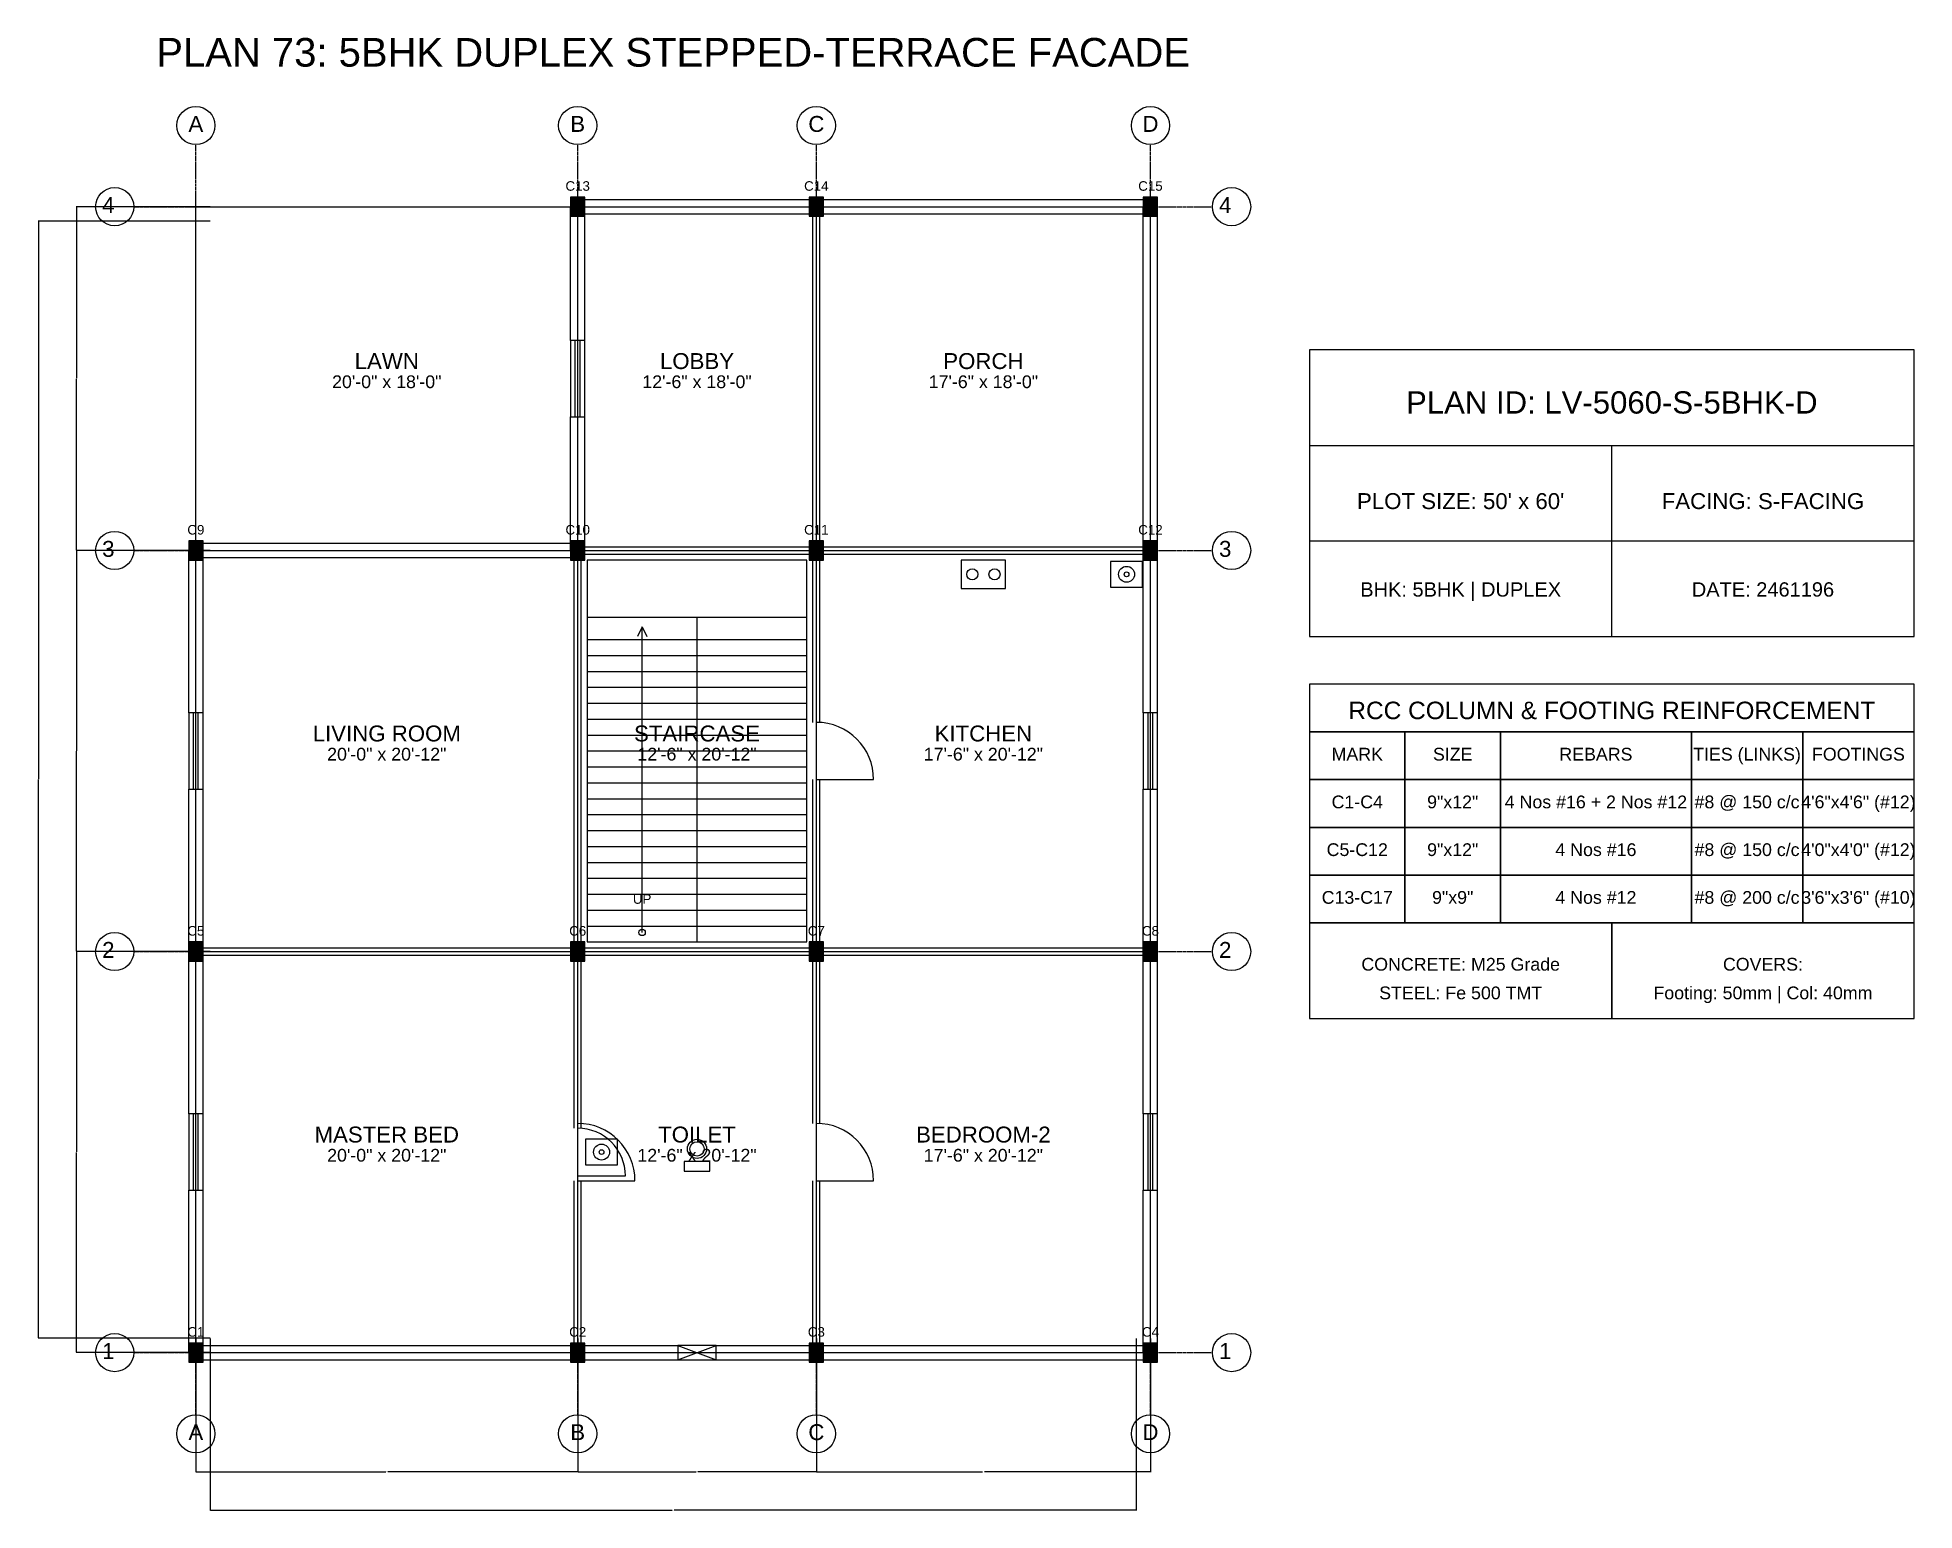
# Model space of a CAD drawing. Header units: inches. Extents: x -134 to 23580, y -99 to 23207.
# Drawn here: x 4900 to 6080, y 17401 to 18326 of the extents above; entities that cross this region are included whole.
import ezdxf
from ezdxf.enums import TextEntityAlignment as Align

# ---------------------------------------------------------------- set-up
doc = ezdxf.new("R2010")
doc.units = ezdxf.units.IN
doc.header["$MEASUREMENT"] = 0
doc.linetypes.add('CENTER', pattern=[2, 1.25, -0.25, 0.25, -0.25])
for name, color, linetype in [('A-COL-HATCH', 251, 'Continuous'), ('A-COLUMN', 1, 'Continuous'), ('A-DIM', 5, 'Continuous'), ('A-DOOR', 30, 'Continuous'), ('A-FIXTURE', 8, 'Continuous'), ('A-STAIR', 6, 'Continuous'), ('A-TEXT', 2, 'Continuous'), ('A-WALL-EXT', 7, 'Continuous'), ('A-WALL-INT', 9, 'Continuous'), ('A-WINDOW', 4, 'Continuous'), ('S-BEAM-FRAMING', 2, 'Continuous'), ('S-BUBBLE', 4, 'Continuous'), ('S-GRID-CENTER', 8, 'CENTER'), ('S-TABLE', 7, 'Continuous'), ('S-TEXT', 3, 'Continuous')]:
    doc.layers.add(name, color=color, linetype=linetype)
doc.styles.get("Standard").update_dxf_attribs({"font": 'arial.ttf'})
doc.dimstyles.get("Standard").update_dxf_attribs({"dimtxt": 0.18, "dimasz": 0.18, "dimexe": 0.18, "dimexo": 0.0625, "dimgap": 0.09, "dimtad": 0, "dimtih": 1, "dimtoh": 1, "dimdec": 4, "dimzin": 0, "dimdsep": 46, "dimtxsty": 'Standard', "dimcen": 0.09, "dimadec": 0, "dimazin": 0, "dimtfac": 1, "dimtdec": 4, "dimtofl": 0, "dimtmove": 0, "dimatfit": 3, "dimfxl": 1, "dimtolj": 1, "dimtzin": 0, "dimarcsym": 0})

msp = doc.modelspace()

# ---------------------------------------------------------------- texts
at = {"layer": 'A-TEXT'}
for s, height, p in [('PLAN 73: 5BHK DUPLEX STEPPED-TERRACE FACADE', 18, (5300, 18308)), ('C13', 6, (5240, 18230)), ('C14', 6, (5390, 18230)), ('C15', 6, (5600, 18230)), ('LAWN', 10, (5120, 18118)), ('LOBBY', 10, (5315, 18118)), ('PORCH', 10, (5495, 18118)), ('20\'-0" x 18\'-0"', 8, (5120, 18106)), ('12\'-6" x 18\'-0"', 8, (5315, 18106)), ('17\'-6" x 18\'-0"', 8, (5495, 18106)), ('PLAN ID: LV-5060-S-5BHK-D', 14, (5890, 18090)), ("PLOT SIZE: 50' x 60'", 10, (5795, 18030)), ('FACING: S-FACING', 10, (5985, 18030)), ('C9', 6, (5000, 18014)), ('C10', 6, (5240, 18014)), ('C11', 6, (5390, 18014)), ('C12', 6, (5600, 18014)), ('BHK: 5BHK | DUPLEX', 9, (5795, 17975)), ('DATE: 2461196', 9, (5985, 17975)), ('LIVING ROOM', 10, (5120, 17884)), ('STAIRCASE', 10, (5315, 17884)), ('KITCHEN', 10, (5495, 17884)), ('20\'-0" x 20\'-12"', 8, (5120, 17872)), ('12\'-6" x 20\'-12"', 8, (5315, 17872)), ('17\'-6" x 20\'-12"', 8, (5495, 17872)), ('UP', 6, (5280.5, 17782)), ('C5', 6, (5000, 17762)), ('C6', 6, (5240, 17762)), ('C7', 6, (5390, 17762)), ('C8', 6, (5600, 17762)), ('MASTER BED', 10, (5120, 17632)), ('TOILET', 10, (5315, 17632)), ('BEDROOM-2', 10, (5495, 17632)), ('20\'-0" x 20\'-12"', 8, (5120, 17620)), ('12\'-6" x 20\'-12"', 8, (5315, 17620)), ('17\'-6" x 20\'-12"', 8, (5495, 17620)), ('C1', 6, (5000, 17510)), ('C2', 6, (5240, 17510)), ('C3', 6, (5390, 17510)), ('C4', 6, (5600, 17510))]:
    msp.add_text(s, height=height, dxfattribs=at).set_placement(p, align=Align.CENTER)
at = {"layer": 'S-TEXT'}
for s, height, p in [('A', 10, (5000, 18267)), ('B', 10, (5240, 18267)), ('C', 10, (5390, 18267)), ('D', 10, (5600, 18267)), ('4', 10, (4945, 18216)), ('4', 10, (5647, 18216)), ('3', 10, (4945, 18000)), ('3', 10, (5647, 18000)), ('RCC COLUMN & FOOTING REINFORCEMENT', 11, (5890, 17898)), ('MARK', 8, (5730, 17872)), ('SIZE', 8, (5790, 17872)), ('REBARS', 8, (5880, 17872)), ('TIES (LINKS)', 8, (5975, 17872)), ('FOOTINGS', 8, (6045, 17872)), ('C1-C4', 8, (5730, 17842)), ('9"x12"', 8, (5790, 17842)), ('4 Nos #16 + 2 Nos #12', 8, (5880, 17842)), ('#8 @ 150 c/c', 8, (5975, 17842)), ('4\'6"x4\'6" (#12)', 8, (6045, 17842)), ('C5-C12', 8, (5730, 17812)), ('9"x12"', 8, (5790, 17812)), ('4 Nos #16', 8, (5880, 17812)), ('#8 @ 150 c/c', 8, (5975, 17812)), ('4\'0"x4\'0" (#12)', 8, (6045, 17812)), ('C13-C17', 8, (5730, 17782)), ('9"x9"', 8, (5790, 17782)), ('4 Nos #12', 8, (5880, 17782)), ('#8 @ 200 c/c', 8, (5975, 17782)), ('3\'6"x3\'6" (#10)', 8, (6045, 17782)), ('2', 10, (4945, 17748)), ('2', 10, (5647, 17748)), ('CONCRETE: M25 Grade', 8, (5795, 17740)), ('COVERS:', 8, (5985, 17740)), ('STEEL: Fe 500 TMT', 8, (5795, 17722)), ('Footing: 50mm | Col: 40mm', 8, (5985, 17722)), ('1', 10, (4945, 17496)), ('1', 10, (5647, 17496)), ('A', 10, (5000, 17445)), ('B', 10, (5240, 17445)), ('C', 10, (5390, 17445)), ('D', 10, (5600, 17445))]:
    msp.add_text(s, height=height, dxfattribs=at).set_placement(p, align=Align.CENTER)

# ---------------------------------------------------------------- blocks, each defined once
blk = doc.blocks.new('*D636')
at = {"layer": 'A-DIM', "color": 0, "lineweight": -2, "transparency": 16777216}
for p, q in [((5000, 17508.9), (5000, 17424.8)), ((5240, 17508.9), (5240, 17424.8)), ((5000.2, 17425), (5119.4, 17425)), ((5239.8, 17425), (5120.6, 17425))]:
    blk.add_line(p, q, dxfattribs=at)
at = {"layer": 'A-DIM', "color": 0, "transparency": 16777216}
for points in [[(5000.2, 17425), (5000.2, 17425), (5000, 17425)], [(5239.8, 17425), (5239.8, 17425), (5240, 17425)]]:
    blk.add_solid(points, dxfattribs=at)
at = {"layer": 'Defpoints', "color": 0, "transparency": 16777216}
for p in [(5000, 17509), (5240, 17509), (5240, 17425)]:
    blk.add_point(p, dxfattribs=at)
at = {"layer": 'A-DIM', "color": 0, "transparency": 16777216, "insert": (5120, 17425), "char_height": 0.18, "attachment_point": 5}
blk.add_mtext('\\A1;240.0000', dxfattribs=at)
blk = doc.blocks.new('*D637')
at = {"layer": 'A-DIM', "color": 0, "lineweight": -2, "transparency": 16777216}
for p, q in [((5240, 17508.9), (5240, 17424.8)), ((5390, 17508.9), (5390, 17424.8)), ((5240.2, 17425), (5314.4, 17425)), ((5389.8, 17425), (5315.6, 17425))]:
    blk.add_line(p, q, dxfattribs=at)
at = {"layer": 'A-DIM', "color": 0, "transparency": 16777216}
for points in [[(5240.2, 17425), (5240.2, 17425), (5240, 17425)], [(5389.8, 17425), (5389.8, 17425), (5390, 17425)]]:
    blk.add_solid(points, dxfattribs=at)
at = {"layer": 'Defpoints', "color": 0, "transparency": 16777216}
for p in [(5240, 17509), (5390, 17509), (5390, 17425)]:
    blk.add_point(p, dxfattribs=at)
at = {"layer": 'A-DIM', "color": 0, "transparency": 16777216, "insert": (5315, 17425), "char_height": 0.18, "attachment_point": 5}
blk.add_mtext('\\A1;150.0000', dxfattribs=at)
blk = doc.blocks.new('*D638')
at = {"layer": 'A-DIM', "color": 0, "lineweight": -2, "transparency": 16777216}
for p, q in [((5390, 17508.9), (5390, 17424.8)), ((5600, 17508.9), (5600, 17424.8)), ((5390.2, 17425), (5494.4, 17425)), ((5599.8, 17425), (5495.6, 17425))]:
    blk.add_line(p, q, dxfattribs=at)
at = {"layer": 'A-DIM', "color": 0, "transparency": 16777216}
for points in [[(5390.2, 17425), (5390.2, 17425), (5390, 17425)], [(5599.8, 17425), (5599.8, 17425), (5600, 17425)]]:
    blk.add_solid(points, dxfattribs=at)
at = {"layer": 'Defpoints', "color": 0, "transparency": 16777216}
for p in [(5390, 17509), (5600, 17509), (5600, 17425)]:
    blk.add_point(p, dxfattribs=at)
at = {"layer": 'A-DIM', "color": 0, "transparency": 16777216, "insert": (5495, 17425), "char_height": 0.18, "attachment_point": 5}
blk.add_mtext('\\A1;210.0000', dxfattribs=at)
blk = doc.blocks.new('*D639')
at = {"layer": 'A-DIM', "color": 0, "lineweight": -2, "transparency": 16777216}
for p, q in [((5009, 17508.9), (5009, 17400.8)), ((5591, 17508.9), (5591, 17400.8)), ((5009.2, 17401), (5299.4, 17401)), ((5590.8, 17401), (5300.6, 17401))]:
    blk.add_line(p, q, dxfattribs=at)
at = {"layer": 'A-DIM', "color": 0, "transparency": 16777216}
for points in [[(5009.2, 17401), (5009.2, 17401), (5009, 17401)], [(5590.8, 17401), (5590.8, 17401), (5591, 17401)]]:
    blk.add_solid(points, dxfattribs=at)
at = {"layer": 'Defpoints', "color": 0, "transparency": 16777216}
for p in [(5009, 17509), (5591, 17509), (5591, 17401)]:
    blk.add_point(p, dxfattribs=at)
at = {"layer": 'A-DIM', "color": 0, "transparency": 16777216, "insert": (5300, 17401), "char_height": 0.18, "attachment_point": 5}
blk.add_mtext('\\A1;582.0000', dxfattribs=at)
blk = doc.blocks.new('*D640')
at = {"layer": 'A-DIM', "color": 0, "lineweight": -2, "transparency": 16777216}
for p, q in [((5008.9, 17752), (4924.8, 17752)), ((4925, 17751.8), (4925, 17626.2)), ((4925, 17500.2), (4925, 17625.8)), ((5008.9, 17500), (4924.8, 17500))]:
    blk.add_line(p, q, dxfattribs=at)
at = {"layer": 'A-DIM', "color": 0, "transparency": 16777216}
for points in [[(4925, 17751.8), (4925, 17751.8), (4925, 17752)], [(4925, 17500.2), (4925, 17500.2), (4925, 17500)]]:
    blk.add_solid(points, dxfattribs=at)
at = {"layer": 'Defpoints', "color": 0, "transparency": 16777216}
for p in [(4925, 17752), (5009, 17752), (5009, 17500)]:
    blk.add_point(p, dxfattribs=at)
at = {"layer": 'A-DIM', "color": 0, "transparency": 16777216, "insert": (4925, 17626), "char_height": 0.18, "attachment_point": 5}
blk.add_mtext('\\A1;252.0000', dxfattribs=at)
blk = doc.blocks.new('*D641')
at = {"layer": 'A-DIM', "color": 0, "lineweight": -2, "transparency": 16777216}
for p, q in [((5008.9, 18004), (4924.8, 18004)), ((4925, 18003.8), (4925, 17878.2)), ((4925, 17752.2), (4925, 17877.8)), ((5008.9, 17752), (4924.8, 17752))]:
    blk.add_line(p, q, dxfattribs=at)
at = {"layer": 'A-DIM', "color": 0, "transparency": 16777216}
for points in [[(4925, 18003.8), (4925, 18003.8), (4925, 18004)], [(4925, 17752.2), (4925, 17752.2), (4925, 17752)]]:
    blk.add_solid(points, dxfattribs=at)
at = {"layer": 'Defpoints', "color": 0, "transparency": 16777216}
for p in [(4925, 18004), (5009, 18004), (5009, 17752)]:
    blk.add_point(p, dxfattribs=at)
at = {"layer": 'A-DIM', "color": 0, "transparency": 16777216, "insert": (4925, 17878), "char_height": 0.18, "attachment_point": 5}
blk.add_mtext('\\A1;252.0000', dxfattribs=at)
blk = doc.blocks.new('*D642')
at = {"layer": 'A-DIM', "color": 0, "lineweight": -2, "transparency": 16777216}
for p, q in [((5008.9, 18220), (4924.8, 18220)), ((4925, 18219.8), (4925, 18112.2)), ((4925, 18004.2), (4925, 18111.8)), ((5008.9, 18004), (4924.8, 18004))]:
    blk.add_line(p, q, dxfattribs=at)
at = {"layer": 'A-DIM', "color": 0, "transparency": 16777216}
for points in [[(4925, 18219.8), (4925, 18219.8), (4925, 18220)], [(4925, 18004.2), (4925, 18004.2), (4925, 18004)]]:
    blk.add_solid(points, dxfattribs=at)
at = {"layer": 'Defpoints', "color": 0, "transparency": 16777216}
for p in [(4925, 18220), (5009, 18220), (5009, 18004)]:
    blk.add_point(p, dxfattribs=at)
at = {"layer": 'A-DIM', "color": 0, "transparency": 16777216, "insert": (4925, 18112), "char_height": 0.18, "attachment_point": 5}
blk.add_mtext('\\A1;216.0000', dxfattribs=at)
blk = doc.blocks.new('*D643')
at = {"layer": 'A-DIM', "color": 0, "lineweight": -2, "transparency": 16777216}
for p, q in [((5008.9, 18211), (4900.8, 18211)), ((4901, 18210.8), (4901, 17860.2)), ((4901, 17509.2), (4901, 17859.8)), ((5008.9, 17509), (4900.8, 17509))]:
    blk.add_line(p, q, dxfattribs=at)
at = {"layer": 'A-DIM', "color": 0, "transparency": 16777216}
for points in [[(4901, 18210.8), (4901, 18210.8), (4901, 18211)], [(4901, 17509.2), (4901, 17509.2), (4901, 17509)]]:
    blk.add_solid(points, dxfattribs=at)
at = {"layer": 'Defpoints', "color": 0, "transparency": 16777216}
for p in [(4901, 18211), (5009, 18211), (5009, 17509)]:
    blk.add_point(p, dxfattribs=at)
at = {"layer": 'A-DIM', "color": 0, "transparency": 16777216, "insert": (4901, 17860), "char_height": 0.18, "attachment_point": 5}
blk.add_mtext('\\A1;702.0000', dxfattribs=at)

# ---------------------------------------------------------------- dimensions: what is measured, and where the dimension line sits
at = {"layer": 'A-DIM'}
for base, p1, p2, picture, middle in [((4925, 18220), (5009, 18004), (5009, 18220), '*D642', (4925, 18112)), ((4901, 18211), (5009, 17509), (5009, 18211), '*D643', (4901, 17860)), ((4925, 18004), (5009, 17752), (5009, 18004), '*D641', (4925, 17878)), ((4925, 17752), (5009, 17500), (5009, 17752), '*D640', (4925, 17626))]:
    dim = msp.add_linear_dim(base=base, p1=p1, p2=p2, angle=90, dimstyle='Standard', dxfattribs=at)
    dim.commit()
    dim.dimension.update_dxf_attribs({"geometry": picture, "text_midpoint": middle})
for base, p1, p2, picture, middle in [((5240, 17425), (5000, 17509), (5240, 17509), '*D636', (5120, 17425)), ((5591, 17401), (5009, 17509), (5591, 17509), '*D639', (5300, 17401)), ((5390, 17425), (5240, 17509), (5390, 17509), '*D637', (5315, 17425)), ((5600, 17425), (5390, 17509), (5600, 17509), '*D638', (5495, 17425))]:
    dim = msp.add_linear_dim(base=base, p1=p1, p2=p2, dimstyle='Standard', dxfattribs=at)
    dim.commit()
    dim.dimension.update_dxf_attribs({"geometry": picture, "text_midpoint": middle})

# ---------------------------------------------------------------- linework, layer by layer
at = {"layer": 'A-COL-HATCH'}
for points in [[(5235.5, 18214), (5244.5, 18214), (5235.5, 18226), (5244.5, 18226)], [(5385.5, 18214), (5394.5, 18214), (5385.5, 18226), (5394.5, 18226)], [(5595.5, 18214), (5604.5, 18214), (5595.5, 18226), (5604.5, 18226)], [(4995.5, 17998), (5004.5, 17998), (4995.5, 18010), (5004.5, 18010)], [(5235.5, 17998), (5244.5, 17998), (5235.5, 18010), (5244.5, 18010)], [(5385.5, 17998), (5394.5, 17998), (5385.5, 18010), (5394.5, 18010)], [(5595.5, 17998), (5604.5, 17998), (5595.5, 18010), (5604.5, 18010)], [(4995.5, 17746), (5004.5, 17746), (4995.5, 17758), (5004.5, 17758)], [(5235.5, 17746), (5244.5, 17746), (5235.5, 17758), (5244.5, 17758)], [(5385.5, 17746), (5394.5, 17746), (5385.5, 17758), (5394.5, 17758)], [(5595.5, 17746), (5604.5, 17746), (5595.5, 17758), (5604.5, 17758)], [(4995.5, 17494), (5004.5, 17494), (4995.5, 17506), (5004.5, 17506)], [(5235.5, 17494), (5244.5, 17494), (5235.5, 17506), (5244.5, 17506)], [(5385.5, 17494), (5394.5, 17494), (5385.5, 17506), (5394.5, 17506)], [(5595.5, 17494), (5604.5, 17494), (5595.5, 17506), (5604.5, 17506)]]:
    msp.add_solid(points, dxfattribs=at)
at = {"layer": 'A-COLUMN'}
for points in [[(5235.5, 18214), (5244.5, 18214), (5244.5, 18226), (5235.5, 18226)], [(5385.5, 18214), (5394.5, 18214), (5394.5, 18226), (5385.5, 18226)], [(5595.5, 18214), (5604.5, 18214), (5604.5, 18226), (5595.5, 18226)], [(4995.5, 17998), (5004.5, 17998), (5004.5, 18010), (4995.5, 18010)], [(5235.5, 17998), (5244.5, 17998), (5244.5, 18010), (5235.5, 18010)], [(5385.5, 17998), (5394.5, 17998), (5394.5, 18010), (5385.5, 18010)], [(5595.5, 17998), (5604.5, 17998), (5604.5, 18010), (5595.5, 18010)], [(4995.5, 17746), (5004.5, 17746), (5004.5, 17758), (4995.5, 17758)], [(5235.5, 17746), (5244.5, 17746), (5244.5, 17758), (5235.5, 17758)], [(5385.5, 17746), (5394.5, 17746), (5394.5, 17758), (5385.5, 17758)], [(5595.5, 17746), (5604.5, 17746), (5604.5, 17758), (5595.5, 17758)], [(4995.5, 17494), (5004.5, 17494), (5004.5, 17506), (4995.5, 17506)], [(5235.5, 17494), (5244.5, 17494), (5244.5, 17506), (5235.5, 17506)], [(5385.5, 17494), (5394.5, 17494), (5394.5, 17506), (5385.5, 17506)], [(5595.5, 17494), (5604.5, 17494), (5604.5, 17506), (5595.5, 17506)]]:
    msp.add_lwpolyline(points, close=True, dxfattribs=at)
at = {"layer": 'A-DOOR'}
for p, q in [((5390, 17860), (5426, 17860)), ((5240, 17611), (5270, 17611)), ((5240, 17608), (5276, 17608)), ((5390, 17608), (5426, 17608))]:
    msp.add_line(p, q, dxfattribs=at)
for centre, radius in [((5390, 17860), 36), ((5240, 17608), 36), ((5240, 17611), 30), ((5390, 17608), 36)]:
    msp.add_arc(centre, radius, 0, 90, dxfattribs=at)
at = {"layer": 'A-FIXTURE'}
for points in [[(5481, 17980), (5509, 17980), (5509, 17998), (5481, 17998)], [(5575, 17981), (5595, 17981), (5595, 17997), (5575, 17997)], [(5245, 17618), (5265, 17618), (5265, 17634), (5245, 17634)], [(5307, 17614), (5323, 17614), (5323, 17620), (5307, 17620)]]:
    msp.add_lwpolyline(points, close=True, dxfattribs=at)
for centre, radius in [((5488, 17989), 3.5), ((5502, 17989), 3.5), ((5585, 17989), 5), ((5585, 17989), 1.5), ((5255, 17626), 5), ((5255, 17626), 1.5), ((5315, 17628), 6), ((5315, 17628), 4.5)]:
    msp.add_circle(centre, radius, dxfattribs=at)
at = {"layer": 'A-STAIR'}
for p, q in [((5246, 17962), (5384, 17962)), ((5280.5, 17956), (5277.5, 17950)), ((5280.5, 17764), (5280.5, 17956)), ((5280.5, 17956), (5283.5, 17950)), ((5315, 17758), (5315, 17962)), ((5246, 17948), (5315, 17948)), ((5315, 17948), (5384, 17948)), ((5246, 17938), (5315, 17938)), ((5315, 17938), (5384, 17938)), ((5246, 17928), (5315, 17928)), ((5315, 17928), (5384, 17928)), ((5246, 17918), (5315, 17918)), ((5315, 17918), (5384, 17918)), ((5246, 17908), (5315, 17908)), ((5246, 17898), (5315, 17898)), ((5315, 17908), (5384, 17908)), ((5315, 17898), (5384, 17898)), ((5246, 17888), (5315, 17888)), ((5315, 17888), (5384, 17888)), ((5246, 17878), (5315, 17878)), ((5315, 17878), (5384, 17878)), ((5246, 17868), (5315, 17868)), ((5315, 17868), (5384, 17868)), ((5246, 17858), (5315, 17858)), ((5315, 17858), (5384, 17858)), ((5246, 17848), (5315, 17848)), ((5246, 17838), (5315, 17838)), ((5315, 17848), (5384, 17848)), ((5315, 17838), (5384, 17838)), ((5246, 17828), (5315, 17828)), ((5315, 17828), (5384, 17828)), ((5246, 17818), (5315, 17818)), ((5315, 17818), (5384, 17818)), ((5246, 17808), (5315, 17808)), ((5315, 17808), (5384, 17808)), ((5246, 17798), (5315, 17798)), ((5315, 17798), (5384, 17798)), ((5246, 17788), (5315, 17788)), ((5315, 17788), (5384, 17788)), ((5246, 17778), (5315, 17778)), ((5246, 17768), (5315, 17768)), ((5315, 17778), (5384, 17778)), ((5315, 17768), (5384, 17768))]:
    msp.add_line(p, q, dxfattribs=at)
msp.add_lwpolyline([(5246, 17758), (5384, 17758), (5384, 17998), (5246, 17998)], close=True, dxfattribs=at)
msp.add_circle((5280.5, 17764), 2, dxfattribs=at)
at = {"layer": 'A-WALL-EXT'}
for p, q in [((5235.5, 18136), (5235.5, 18220)), ((5240, 18224.5), (5390, 18224.5)), ((5240, 18215.5), (5390, 18215.5)), ((5244.5, 18136), (5244.5, 18220)), ((5390, 18224.5), (5600, 18224.5)), ((5390, 18215.5), (5600, 18215.5)), ((5595.5, 18004), (5595.5, 18220)), ((5604.5, 18004), (5604.5, 18220)), ((5235.5, 18004), (5235.5, 18088)), ((5244.5, 18004), (5244.5, 18088)), ((5700, 18070), (6080, 18070)), ((5890, 17950), (5890, 18070)), ((4995.5, 17902), (4995.5, 18004)), ((5000, 18008.5), (5240, 18008.5)), ((5004.5, 17902), (5004.5, 18004)), ((5595.5, 17902), (5595.5, 18004)), ((5604.5, 17902), (5604.5, 18004)), ((5700, 18010), (6080, 18010)), ((5000, 17999.5), (5240, 17999.5)), ((4995.5, 17752), (4995.5, 17854)), ((5004.5, 17752), (5004.5, 17854)), ((5595.5, 17752), (5595.5, 17854)), ((5604.5, 17752), (5604.5, 17854)), ((4995.5, 17650), (4995.5, 17752)), ((5004.5, 17650), (5004.5, 17752)), ((5595.5, 17650), (5595.5, 17752)), ((5604.5, 17650), (5604.5, 17752)), ((4995.5, 17500), (4995.5, 17602)), ((5004.5, 17500), (5004.5, 17602)), ((5595.5, 17500), (5595.5, 17602)), ((5604.5, 17500), (5604.5, 17602)), ((5000, 17504.5), (5240, 17504.5)), ((5240, 17504.5), (5303, 17504.5)), ((5327, 17504.5), (5390, 17504.5)), ((5390, 17504.5), (5600, 17504.5)), ((5000, 17495.5), (5240, 17495.5)), ((5240, 17495.5), (5303, 17495.5)), ((5327, 17495.5), (5390, 17495.5)), ((5390, 17495.5), (5600, 17495.5))]:
    msp.add_line(p, q, dxfattribs=at)
msp.add_lwpolyline([(5700, 17950), (6080, 17950), (6080, 18130), (5700, 18130)], close=True, dxfattribs=at)
at = {"layer": 'A-WALL-INT'}
for p, q in [((5387.75, 18004), (5387.75, 18220)), ((5392.25, 18004), (5392.25, 18220)), ((5237.75, 17752), (5237.75, 18004)), ((5240, 18006.25), (5390, 18006.25)), ((5242.25, 17752), (5242.25, 18004)), ((5387.75, 17896), (5387.75, 18004)), ((5390, 18006.25), (5600, 18006.25)), ((5392.25, 17896), (5392.25, 18004)), ((5240, 18001.75), (5390, 18001.75)), ((5390, 18001.75), (5600, 18001.75)), ((5387.75, 17752), (5387.75, 17860)), ((5392.25, 17752), (5392.25, 17860)), ((5000, 17754.25), (5240, 17754.25)), ((5000, 17749.75), (5240, 17749.75)), ((5237.75, 17641), (5237.75, 17752)), ((5240, 17754.25), (5390, 17754.25)), ((5240, 17749.75), (5390, 17749.75)), ((5242.25, 17641), (5242.25, 17752)), ((5387.75, 17644), (5387.75, 17752)), ((5390, 17754.25), (5600, 17754.25)), ((5390, 17749.75), (5600, 17749.75)), ((5392.25, 17644), (5392.25, 17752)), ((5237.75, 17500), (5237.75, 17608)), ((5242.25, 17500), (5242.25, 17608)), ((5387.75, 17500), (5387.75, 17608)), ((5392.25, 17500), (5392.25, 17608))]:
    msp.add_line(p, q, dxfattribs=at)
at = {"layer": 'A-WINDOW'}
for p, q in [((5238.5, 18088), (5238.5, 18136)), ((5241.5, 18088), (5241.5, 18136)), ((4998.5, 17854), (4998.5, 17902)), ((5001.5, 17854), (5001.5, 17902)), ((5598.5, 17854), (5598.5, 17902)), ((5601.5, 17854), (5601.5, 17902)), ((4998.5, 17602), (4998.5, 17650)), ((5001.5, 17602), (5001.5, 17650)), ((5598.5, 17602), (5598.5, 17650)), ((5601.5, 17602), (5601.5, 17650)), ((5303, 17495.5), (5327, 17504.5)), ((5303, 17504.5), (5327, 17495.5))]:
    msp.add_line(p, q, dxfattribs=at)
for points in [[(5235.5, 18088), (5244.5, 18088), (5244.5, 18136), (5235.5, 18136)], [(4995.5, 17854), (5004.5, 17854), (5004.5, 17902), (4995.5, 17902)], [(5595.5, 17854), (5604.5, 17854), (5604.5, 17902), (5595.5, 17902)], [(4995.5, 17602), (5004.5, 17602), (5004.5, 17650), (4995.5, 17650)], [(5595.5, 17602), (5604.5, 17602), (5604.5, 17650), (5595.5, 17650)], [(5303, 17495.5), (5327, 17495.5), (5327, 17504.5), (5303, 17504.5)]]:
    msp.add_lwpolyline(points, close=True, dxfattribs=at)
at = {"layer": 'S-BEAM-FRAMING'}
for p, q in [((5000, 17500), (5000, 18220)), ((5000, 18220), (5600, 18220)), ((5240, 17500), (5240, 18220)), ((5390, 17500), (5390, 18220)), ((5600, 17500), (5600, 18220)), ((5000, 18004), (5600, 18004)), ((5000, 17752), (5600, 17752)), ((5000, 17500), (5600, 17500))]:
    msp.add_line(p, q, dxfattribs=at)
at = {"layer": 'S-BUBBLE'}
for centre in [(5000, 18271), (5240, 18271), (5390, 18271), (5600, 18271), (4949, 18220), (5651, 18220), (4949, 18004), (5651, 18004), (4949, 17752), (5651, 17752), (4949, 17500), (5651, 17500), (5000, 17449), (5240, 17449), (5390, 17449), (5600, 17449)]:
    msp.add_circle(centre, 12, dxfattribs=at)
at = {"layer": 'S-GRID-CENTER'}
for p, q in [((5000, 17461), (5000, 18259)), ((5240, 17461), (5240, 18259)), ((5390, 17461), (5390, 18259)), ((5600, 17461), (5600, 18259)), ((4961, 18220), (5639, 18220)), ((4961, 18004), (5639, 18004)), ((4961, 17752), (5639, 17752)), ((4961, 17500), (5639, 17500))]:
    msp.add_line(p, q, dxfattribs=at)
at = {"layer": 'S-TABLE'}
for points in [[(5700, 17890), (6080, 17890), (6080, 17920), (5700, 17920)], [(5700, 17860), (5760, 17860), (5760, 17890), (5700, 17890)], [(5760, 17860), (5820, 17860), (5820, 17890), (5760, 17890)], [(5820, 17860), (5940, 17860), (5940, 17890), (5820, 17890)], [(5940, 17860), (6010, 17860), (6010, 17890), (5940, 17890)], [(6010, 17860), (6080, 17860), (6080, 17890), (6010, 17890)], [(5700, 17830), (5760, 17830), (5760, 17860), (5700, 17860)], [(5760, 17830), (5820, 17830), (5820, 17860), (5760, 17860)], [(5820, 17830), (5940, 17830), (5940, 17860), (5820, 17860)], [(5940, 17830), (6010, 17830), (6010, 17860), (5940, 17860)], [(6010, 17830), (6080, 17830), (6080, 17860), (6010, 17860)], [(5700, 17800), (5760, 17800), (5760, 17830), (5700, 17830)], [(5760, 17800), (5820, 17800), (5820, 17830), (5760, 17830)], [(5820, 17800), (5940, 17800), (5940, 17830), (5820, 17830)], [(5940, 17800), (6010, 17800), (6010, 17830), (5940, 17830)], [(6010, 17800), (6080, 17800), (6080, 17830), (6010, 17830)], [(5700, 17770), (5760, 17770), (5760, 17800), (5700, 17800)], [(5760, 17770), (5820, 17770), (5820, 17800), (5760, 17800)], [(5820, 17770), (5940, 17770), (5940, 17800), (5820, 17800)], [(5940, 17770), (6010, 17770), (6010, 17800), (5940, 17800)], [(6010, 17770), (6080, 17770), (6080, 17800), (6010, 17800)], [(5700, 17710), (5890, 17710), (5890, 17770), (5700, 17770)], [(5890, 17710), (6080, 17710), (6080, 17770), (5890, 17770)]]:
    msp.add_lwpolyline(points, close=True, dxfattribs=at)

msp.set_redraw_order([(e.dxf.handle, doc.entitydb.next_handle()) for e in msp.query("TEXT MTEXT ATTDEF DIMENSION ARC_DIMENSION")])  # texts and dimensions are drawn at this point

doc.saveas('drawing.dxf')
